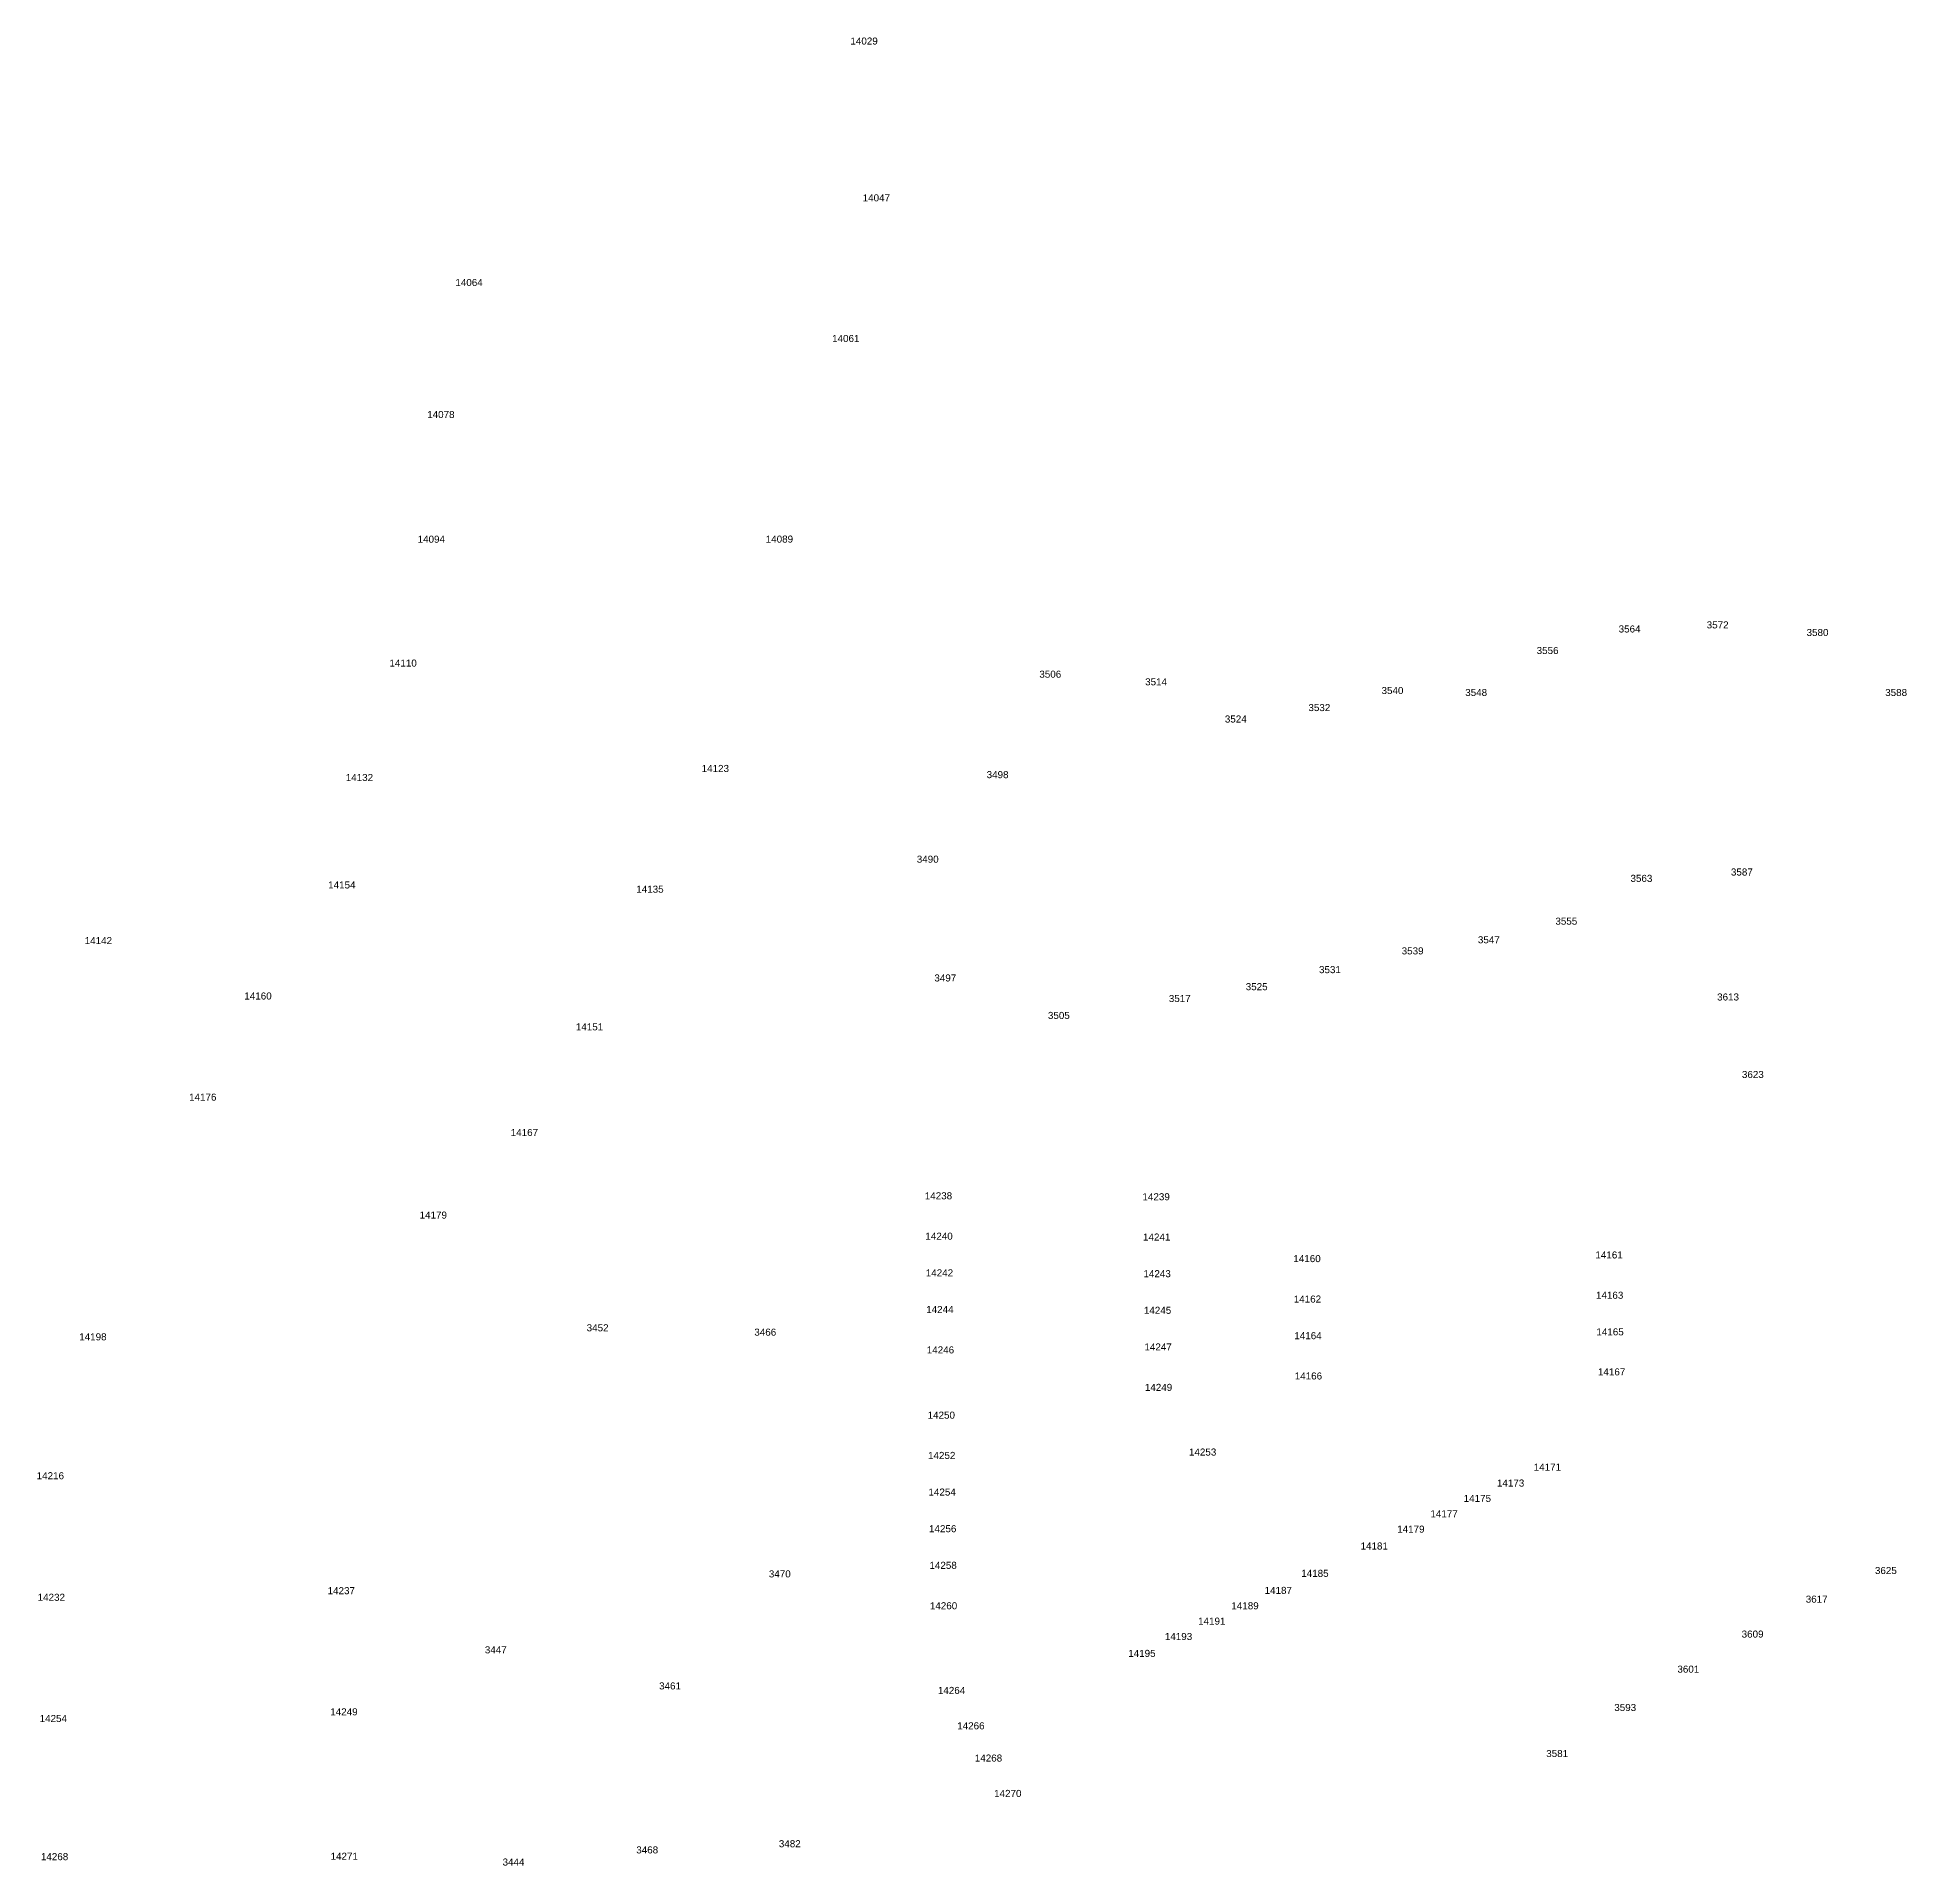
# Model space of a CAD drawing. Header units: feet. Extents: x 865220 to 2781189, y -2240498 to 970979.
# Drawn here: x 2767075 to 2768401, y 963894 to 965191 of the extents above; entities that cross this region are included whole.
import ezdxf

# ---------------------------------------------------------------- set-up
doc = ezdxf.new("R2010")
doc.units = ezdxf.units.FT
doc.header["$LTSCALE"] = 0.015
doc.header["$MEASUREMENT"] = 0
doc.layers.add('NOTES', color=7, linetype='Continuous')
doc.layers.add('Scott County Addresses', color=7, linetype='Continuous')
doc.styles.add('Dimensions 100', font='arial.ttf')

# ---------------------------------------------------------------- blocks, each defined once
blk = doc.blocks.new('ACMAP_ANN_TEMPLATE_Scott County Address')
at = {"layer": 'Scott County Addresses', "style": 'Dimensions 100'}
blk.add_attdef('ScottCountyAddress', (0, 0), '', height=50, dxfattribs=at)

msp = doc.modelspace()

# ---------------------------------------------------------------- hatches: boundary and pattern name
at = {"layer": 'NOTES', "lineweight": 5, "ltscale": 50}
h = msp.add_hatch(dxfattribs=at)
h.set_pattern_fill('ANSI31', color=1, scale=200)
h.set_pattern_definition([(45, (-77373.197, -38338.257), (-17.67766953, 17.67766953), [])])
edge = h.paths.add_edge_path()
edge.add_arc((-36684104.4, 974184.5), 39453460.3, 359.97783818, 359.97815546)
edge.add_line((2769353.1, 959142.5), (2769353.1, 959142.5))
edge.add_line((2769353.1, 959142.5), (2769353.2, 959362.5))
edge.add_line((2769353.2, 959362.5), (2770280.2, 959367.3))
edge.add_line((2770280.2, 959367.3), (2770301.1, 958927.5))
edge.add_line((2770301.1, 958927.5), (2770012.9, 958926))
edge.add_line((2770012.9, 958926), (2769897.9, 958925.4))
edge.add_line((2769897.9, 958925.4), (2769552.9, 958923.9))
edge.add_line((2769552.9, 958923.9), (2769353, 958924.1))

# ---------------------------------------------------------------- block references
at = {"layer": 'Scott County Addresses', "lineweight": 5, "xscale": 0.1, "yscale": 0.1, "zscale": 0.1}
for p, values in [((2767651.7, 965186.2), {'ScottCountyAddress': '14029'}), ((2767660.4, 965074.9), {'ScottCountyAddress': '14047'}), ((2767371.3, 965014.8), {'ScottCountyAddress': '14064'}), ((2767638.7, 964975.1), {'ScottCountyAddress': '14061'}), ((2767351.3, 964921.1), {'ScottCountyAddress': '14078'}), ((2767344.5, 964832.6), {'ScottCountyAddress': '14094'}), ((2767591.6, 964832.7), {'ScottCountyAddress': '14089'}), ((2768259.5, 964771.8), {'ScottCountyAddress': '3572'}), ((2768197, 964768.9), {'ScottCountyAddress': '3564'}), ((2768330.4, 964766.4), {'ScottCountyAddress': '3580'}), ((2767324.5, 964744.7), {'ScottCountyAddress': '14110'}), ((2768138.8, 964753.6), {'ScottCountyAddress': '3556'}), ((2767785.8, 964736.8), {'ScottCountyAddress': '3506'}), ((2767860.9, 964731.4), {'ScottCountyAddress': '3514'}), ((2768028.7, 964725.2), {'ScottCountyAddress': '3540'}), ((2768088.1, 964723.8), {'ScottCountyAddress': '3548'}), ((2768386.2, 964723.8), {'ScottCountyAddress': '3588'}), ((2767917.5, 964705), {'ScottCountyAddress': '3524'}), ((2767976.8, 964713.1), {'ScottCountyAddress': '3532'}), ((2767546.1, 964669.9), {'ScottCountyAddress': '14123'}), ((2767748.4, 964665.5), {'ScottCountyAddress': '3498'}), ((2767293.5, 964663.5), {'ScottCountyAddress': '14132'}), ((2767698.8, 964605.5), {'ScottCountyAddress': '3490'}), ((2767281, 964587.2), {'ScottCountyAddress': '14154'}), ((2768205.4, 964591.9), {'ScottCountyAddress': '3563'}), ((2768276.7, 964596.4), {'ScottCountyAddress': '3587'}), ((2767499.7, 964584.2), {'ScottCountyAddress': '14135'}), ((2768152.1, 964561.5), {'ScottCountyAddress': '3555'}), ((2767108.2, 964547.7), {'ScottCountyAddress': '14142'}), ((2768097.1, 964548.3), {'ScottCountyAddress': '3547'}), ((2768043, 964540.4), {'ScottCountyAddress': '3539'}), ((2767711.3, 964521.2), {'ScottCountyAddress': '3497'}), ((2767984.3, 964527.1), {'ScottCountyAddress': '3531'}), ((2767221.5, 964508.4), {'ScottCountyAddress': '14160'}), ((2767877.7, 964506.6), {'ScottCountyAddress': '3517'}), ((2767932.3, 964515), {'ScottCountyAddress': '3525'}), ((2768266.9, 964507.7), {'ScottCountyAddress': '3613'}), ((2767791.9, 964494.6), {'ScottCountyAddress': '3505'}), ((2767456.8, 964486.5), {'ScottCountyAddress': '14151'}), ((2768284.5, 964452.7), {'ScottCountyAddress': '3623'}), ((2767182.3, 964436.6), {'ScottCountyAddress': '14176'}), ((2767410.6, 964411.5), {'ScottCountyAddress': '14167'}), ((2767704.5, 964366.6), {'ScottCountyAddress': '14238'}), ((2767859, 964365.9), {'ScottCountyAddress': '14239'}), ((2767345.9, 964352.9), {'ScottCountyAddress': '14179'}), ((2767704.9, 964337.9), {'ScottCountyAddress': '14240'}), ((2767859.4, 964337.3), {'ScottCountyAddress': '14241'}), ((2767966.1, 964322), {'ScottCountyAddress': '14160'}), ((2768180.5, 964324.6), {'ScottCountyAddress': '14161'}), ((2767705.2, 964311.9), {'ScottCountyAddress': '14242'}), ((2767859.7, 964311.3), {'ScottCountyAddress': '14243'}), ((2767966.4, 964293.3), {'ScottCountyAddress': '14162'}), ((2768180.9, 964296), {'ScottCountyAddress': '14163'}), ((2767705.5, 964285.9), {'ScottCountyAddress': '14244'}), ((2767860, 964285.3), {'ScottCountyAddress': '14245'}), ((2767104.3, 964266.5), {'ScottCountyAddress': '14198'}), ((2767464.5, 964272.9), {'ScottCountyAddress': '3452'}), ((2767583.5, 964269.8), {'ScottCountyAddress': '3466'}), ((2767966.8, 964267.3), {'ScottCountyAddress': '14164'}), ((2768181.2, 964270), {'ScottCountyAddress': '14165'}), ((2767705.9, 964257.2), {'ScottCountyAddress': '14246'}), ((2767860.4, 964259.3), {'ScottCountyAddress': '14247'}), ((2768182.3, 964241.6), {'ScottCountyAddress': '14167'}), ((2767860.7, 964230.6), {'ScottCountyAddress': '14249'}), ((2767967.1, 964238.7), {'ScottCountyAddress': '14166'}), ((2767706.5, 964210.9), {'ScottCountyAddress': '14250'}), ((2767706.8, 964182.3), {'ScottCountyAddress': '14252'}), ((2767892, 964184.7), {'ScottCountyAddress': '14253'}), ((2768136.7, 964174), {'ScottCountyAddress': '14171'}), ((2767074.1, 964167.9), {'ScottCountyAddress': '14216'}), ((2768110.6, 964162.7), {'ScottCountyAddress': '14173'}), ((2767707.1, 964156.3), {'ScottCountyAddress': '14254'}), ((2768087, 964151.8), {'ScottCountyAddress': '14175'}), ((2768063.4, 964140.9), {'ScottCountyAddress': '14177'}), ((2767707.5, 964130.3), {'ScottCountyAddress': '14256'}), ((2768039.8, 964130), {'ScottCountyAddress': '14179'}), ((2768013.8, 964118), {'ScottCountyAddress': '14181'}), ((2767593.8, 964098.2), {'ScottCountyAddress': '3470'}), ((2767707.8, 964104.3), {'ScottCountyAddress': '14258'}), ((2767971.7, 964098.6), {'ScottCountyAddress': '14185'}), ((2768378.9, 964100.6), {'ScottCountyAddress': '3625'}), ((2767074.8, 964081.6), {'ScottCountyAddress': '14232'}), ((2767280.6, 964086.3), {'ScottCountyAddress': '14237'}), ((2767945.7, 964086.5), {'ScottCountyAddress': '14187'}), ((2767708.1, 964075.6), {'ScottCountyAddress': '14260'}), ((2767922.1, 964075.6), {'ScottCountyAddress': '14189'}), ((2768329.8, 964080.3), {'ScottCountyAddress': '3617'}), ((2767898.5, 964064.7), {'ScottCountyAddress': '14191'}), ((2768284.3, 964055.5), {'ScottCountyAddress': '3609'}), ((2767392.2, 964044.3), {'ScottCountyAddress': '3447'}), ((2767848.9, 964041.8), {'ScottCountyAddress': '14195'}), ((2767874.9, 964053.8), {'ScottCountyAddress': '14193'}), ((2768238.7, 964030.6), {'ScottCountyAddress': '3601'}), ((2767515.9, 964018.7), {'ScottCountyAddress': '3461'}), ((2767713.8, 964015.5), {'ScottCountyAddress': '14264'}), ((2768193.9, 964003.4), {'ScottCountyAddress': '3593'}), ((2767076.2, 963995.6), {'ScottCountyAddress': '14254'}), ((2767282.5, 964000.3), {'ScottCountyAddress': '14249'}), ((2767727.5, 963990.4), {'ScottCountyAddress': '14266'}), ((2767740, 963967.5), {'ScottCountyAddress': '14268'}), ((2768145.6, 963970.7), {'ScottCountyAddress': '3581'}), ((2767753.7, 963942.4), {'ScottCountyAddress': '14270'}), ((2767077.1, 963897.5), {'ScottCountyAddress': '14268'}), ((2767282.7, 963897.8), {'ScottCountyAddress': '14271'}), ((2767499.7, 963902.3), {'ScottCountyAddress': '3468'}), ((2767600.9, 963906.7), {'ScottCountyAddress': '3482'}), ((2767404.8, 963893.7), {'ScottCountyAddress': '3444'})]:
    msp.add_blockref('ACMAP_ANN_TEMPLATE_Scott County Address', p, dxfattribs=at).add_auto_attribs(values)

doc.saveas('drawing.dxf')
